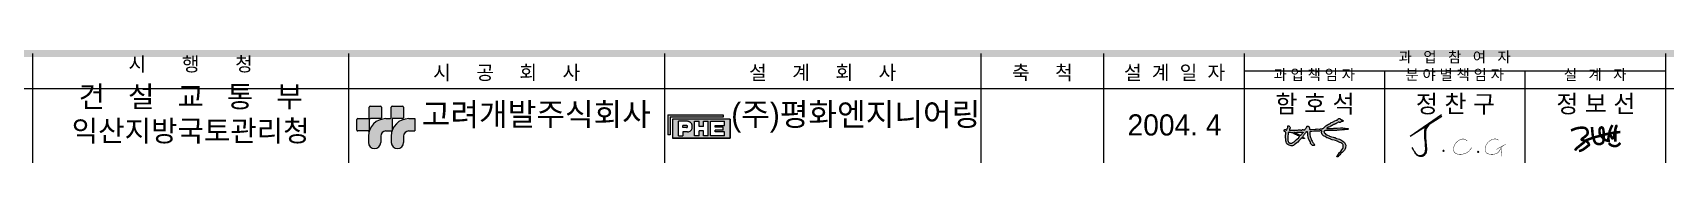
# Model space of a CAD drawing. Extents: x -20 to 1619, y -20 to 614.
# Drawn here: x 140 to 605, y 30 to 61.9 of the extents above; entities that cross this region are included whole.
import ezdxf
from ezdxf.enums import TextEntityAlignment as Align

# ---------------------------------------------------------------- set-up
doc = ezdxf.new("R2010")
doc.units = 0
doc.header["$LTSCALE"] = 500
doc.header["$MEASUREMENT"] = 0
doc.layers.get('0').update_dxf_attribs({"linetype": 'CONTINUOUS'})
doc.styles.add('GUN', font='Gngt_01.ttf')
doc.styles.add('STYLE2', font='H2HDRM.TTF')

msp = doc.modelspace()

# ---------------------------------------------------------------- texts
for s, height, style, p in [('시       행       청', 4, 'STYLE2', (185, 56)), ('과   업   참   여   자', 3, 'STYLE2', (545, 58.5)), ('시     공     회     사', 4, 'STYLE2', (275, 53.57)), ('설     계     회     사', 4, 'STYLE2', (365, 53.57)), ('축     척', 4, 'STYLE2', (427.57, 53.57)), ('설  계  일  자', 4, 'STYLE2', (465.22, 53.57)), ('과 업 책 임 자', 3, 'STYLE2', (505, 53.5)), ('분 야 별 책 임 자', 3, 'STYLE2', (545, 53.5)), ('설   계   자', 3, 'STYLE2', (585, 53.5)), ('건   설   교   통   부', 6, 'STYLE2', (185, 45.75)), ('고려개발주식회사', 6.5, 'STYLE2', (283.44, 40.5)), ('(주)평화엔지니어링', 6.5, 'STYLE2', (374.43, 40.5)), ('함 호 석', 5, 'GUN', (505.22, 44.2)), ('정 찬 구', 5, 'GUN', (545.22, 44.2)), ('정 보 선', 5, 'GUN', (585.22, 44.2)), ('익산지방국토관리청', 6, 'STYLE2', (185, 36.05)), ('2004. 4', 6, 'GUN', (465.22, 37.72))]:
    msp.add_text(s, height=height, dxfattribs=dict(style=style)).set_placement(p, align=Align.CENTER)

# ---------------------------------------------------------------- hatches: boundary and pattern name
h = msp.add_hatch(color=256)
h.paths.add_polyline_path([(239.35, 45.75, 0.414214), (239.1, 46), (236.1, 46, 0.414214), (235.85, 45.75), (235.85, 42.85, -0.198912), (235.78, 42.68), (235.68, 42.57, -0.198912), (235.5, 42.5), (232.6, 42.5, 0.414214), (232.35, 42.25), (232.35, 39.25, 0.414214), (232.6, 39), (235.6, 39, 0.414214), (235.85, 39.25), (235.85, 42.15, -0.198912), (235.93, 42.32), (236.03, 42.43, -0.198912), (236.21, 42.5), (239.1, 42.5, 0.414214), (239.35, 42.75)])
h.paths.add_polyline_path([(245.6, 45.75, 0.414214), (245.35, 46), (242.35, 46, 0.414214), (242.1, 45.75), (242.1, 42.85, -0.198912), (242.03, 42.68), (241.93, 42.57, -0.198912), (241.75, 42.5), (240.6, 42.5, 0.414214), (235.63, 37.53), (235.63, 35.78, 1), (239.13, 35.78), (239.13, 37.53, -0.414214), (240.6, 39), (242.35, 39), (242.35, 42.5), (245.35, 42.5, 0.414214), (245.6, 42.75)])
h.paths.add_polyline_path([(248.85, 42.5), (247.1, 42.5, 0.414214), (242.13, 37.53), (242.13, 35.78, 1), (245.63, 35.78), (245.63, 37.53, -0.414214), (247.1, 39), (248.85, 39)])
h = msp.add_hatch(color=7)
h.paths.add_polyline_path([(320.95, 43.55), (320.95, 37.89), (321.6, 37.89), (321.6, 42.95), (336.67, 42.95), (336.67, 43.55)])
h.paths.add_polyline_path([(322.26, 36.99), (338.64, 36.99), (338.64, 42.35), (322.26, 42.35)])
h.paths.add_polyline_path([(323.9, 41.76), (326.52, 41.76), (326.69, 41.72), (326.84, 41.69), (326.97, 41.64), (327.08, 41.6), (327.17, 41.55), (327.26, 41.5), (327.34, 41.44), (327.4, 41.38), (327.47, 41.32), (327.53, 41.25), (327.59, 41.18), (327.65, 41.09), (327.7, 40.99), (327.74, 40.87), (327.79, 40.73), (327.83, 40.57), (327.83, 39.97, -0.083285), (327.72, 39.51, -0.09084), (327.44, 39.13, -0.104065), (327.01, 38.87, -0.115836), (326.52, 38.78), (325.21, 38.78), (325.21, 37.59), (323.9, 37.59)], flags=16)
h.paths.add_polyline_path([(326.52, 40.27), (326.51, 40.31), (326.5, 40.34), (326.48, 40.37), (326.47, 40.4), (326.46, 40.42), (326.44, 40.44), (326.43, 40.46), (326.41, 40.47), (326.39, 40.49), (326.38, 40.5), (326.35, 40.51), (326.33, 40.53), (326.3, 40.54), (326.27, 40.55), (326.23, 40.56), (326.19, 40.57), (325.21, 40.57), (325.21, 39.97), (326.19, 39.97, 0.115836), (326.31, 39.99, 0.104065), (326.42, 40.06, 0.09084), (326.49, 40.15, 0.083285)], flags=17)
h.paths.add_polyline_path([(328.48, 41.76), (329.79, 41.76), (329.79, 40.27), (331.1, 40.27), (331.1, 41.76), (332.41, 41.76), (332.41, 37.59), (331.1, 37.59), (331.1, 39.08), (329.79, 39.08), (329.79, 37.59), (328.48, 37.59)], flags=16)
h.paths.add_polyline_path([(333.07, 41.76), (337, 41.76), (337, 40.57), (334.38, 40.57), (334.38, 40.12), (336.63, 40.12), (336.63, 39.23), (334.38, 39.23), (334.38, 38.78), (337, 38.78), (337, 37.59), (333.07, 37.59)], flags=16)
at = {"linetype": 'CONTINUOUS'}
h = msp.add_hatch(color=256, dxfattribs=at)
h.paths.add_polyline_path([(512.98, 39.29), (513.07, 39.29), (513.19, 39.32), (513.51, 39.36), (513.7, 39.39), (513.82, 39.39), (513.92, 39.39), (514.04, 39.39), (514.12, 39.4), (514.19, 39.41), (514.28, 39.43), (514.32, 39.43), (514.47, 39.45), (514.54, 39.46), (514.61, 39.47), (514.64, 39.48), (514.67, 39.5), (514.68, 39.52), (514.69, 39.57), (514.68, 39.59), (514.66, 39.66), (514.63, 39.69), (514.58, 39.73), (514.31, 39.74), (514.25, 39.75), (514.17, 39.75), (513.89, 39.75), (513.7, 39.77), (513.54, 39.78), (513.34, 39.8), (513.05, 39.85), (512.84, 39.85), (512.51, 39.85), (511.58, 39.83), (511.29, 39.8), (510.98, 39.8), (510.71, 39.79), (510.6, 39.78), (510.42, 39.75), (510.3, 39.75), (509.8, 39.75), (509.68, 39.75), (509.51, 39.74), (509.45, 39.73), (509.15, 39.71), (509.02, 39.71), (508.85, 39.68), (508.79, 39.67), (508.72, 39.67), (508.61, 39.68), (508.59, 39.71), (508.62, 39.77), (508.69, 39.85), (508.82, 39.95), (508.86, 39.97), (509, 40.06), (509.16, 40.12), (509.4, 40.22), (509.51, 40.28), (509.62, 40.34), (509.69, 40.38), (509.81, 40.44), (509.92, 40.49), (509.99, 40.52), (510.1, 40.58), (510.23, 40.66), (510.32, 40.72), (510.38, 40.75), (510.51, 40.81), (510.66, 40.87), (510.81, 40.93), (510.93, 40.98), (511, 41.01), (511.15, 41.07), (511.28, 41.17), (511.35, 41.25), (511.59, 41.32), (511.77, 41.46), (512, 41.51), (512.05, 41.5), (512.12, 41.46), (512.22, 41.45), (512.31, 41.45), (512.4, 41.45), (512.51, 41.49), (512.58, 41.53), (512.61, 41.59), (512.64, 41.64), (512.67, 41.69), (512.78, 41.74), (512.82, 41.74), (512.96, 41.73), (513.06, 41.73), (513.22, 41.75), (513.26, 41.8), (513.26, 41.85), (513.25, 41.92), (513.19, 41.98), (513.12, 42.03), (513.02, 42.05), (512.96, 42.09), (512.87, 42.14), (512.81, 42.17), (512.75, 42.21), (512.67, 42.24), (512.6, 42.29), (512.58, 42.3), (512.53, 42.34), (512.43, 42.4), (512.37, 42.48), (512.28, 42.52), (512.23, 42.56), (512.18, 42.58), (512.1, 42.58), (511.98, 42.56), (511.87, 42.46), (511.84, 42.42), (511.78, 42.35), (511.75, 42.3), (511.71, 42.27), (511.66, 42.22), (511.61, 42.16), (511.57, 42.11), (511.39, 42.03), (510.91, 41.85), (510.2, 41.5), (509.87, 41.37), (509.59, 41.22), (509.35, 41.07), (509.09, 40.91), (508.76, 40.76), (508.59, 40.63), (508.33, 40.46), (508.22, 40.39), (508.11, 40.28), (508.02, 40.18), (507.61, 39.76), (507.44, 39.68), (507.29, 39.68), (507.26, 39.65), (507.07, 39.63), (506.79, 39.61), (506.55, 39.55), (506.37, 39.55), (505.81, 39.57), (505.51, 39.55), (505.37, 39.52), (505.22, 39.5), (503.93, 39.45), (503.89, 39.44), (503.84, 39.44), (503.76, 39.44), (503.73, 39.44), (503.7, 39.53), (503.68, 39.56), (503.65, 39.72), (503.65, 39.79), (503.65, 39.92), (503.58, 40.04), (503.57, 40.12), (503.52, 40.18), (503.38, 40.31), (503.31, 40.34), (503.19, 40.4), (503.1, 40.41), (503.06, 40.4), (503, 40.36), (502.9, 40.24), (502.85, 40.14), (502.81, 40.05), (502.78, 39.96), (502.71, 39.85), (502.65, 39.74), (502.58, 39.67), (502.45, 39.51), (502.42, 39.44), (502.36, 39.4), (502.3, 39.34), (502.18, 39.31), (502.1, 39.31), (501.95, 39.31), (501.78, 39.4), (501.64, 39.4), (501.54, 39.29), (501.44, 39.28), (501.22, 39.28), (501.02, 39.31), (500.87, 39.31), (500.83, 39.31), (500.74, 39.31), (500.48, 39.29), (500.26, 39.25), (500.09, 39.25), (499.9, 39.23), (499.66, 39.23), (499.42, 39.23), (499.23, 39.23), (499.18, 39.23), (499.07, 39.23), (499.02, 39.23), (498.85, 39.23), (498.66, 39.22), (498.59, 39.22), (498.22, 39.19), (498.18, 39.16), (498.12, 39.15), (498.02, 39.16), (497.97, 39.19), (497.93, 39.28), (497.92, 39.34), (497.97, 39.45), (498.03, 39.66), (498.11, 39.77), (498.15, 39.96), (498.09, 40.17), (497.9, 40.36), (497.73, 40.46), (497.61, 40.47), (497.52, 40.43), (497.47, 40.22), (497.45, 39.92), (497.29, 39.72), (497.21, 39.24), (497.19, 39.25), (497.09, 39.27), (496.96, 39.35), (496.89, 39.38), (496.78, 39.43), (496.59, 39.43), (496.56, 39.42), (496.51, 39.35), (496.48, 39.25), (496.48, 39.09), (496.48, 39.02), (496.48, 38.96), (496.55, 38.86), (496.59, 38.81), (496.64, 38.78), (496.71, 38.74), (496.79, 38.69), (496.87, 38.66), (496.96, 38.63), (496.96, 38.55), (496.94, 38.38), (496.87, 38.17), (496.79, 37.74), (496.79, 37.43), (496.79, 37.2), (496.87, 36.54), (496.87, 36.18), (496.97, 35.89), (497.09, 35.59), (497.24, 35.38), (497.51, 35.15), (497.83, 34.95), (498.43, 34.79), (498.77, 34.81), (499.08, 34.92), (499.29, 35.05), (499.71, 35.35), (500.04, 35.61), (500.3, 35.87), (500.64, 36.17), (500.83, 36.4), (501.09, 36.69), (501.45, 37.08), (501.51, 37.05), (501.57, 37.03), (501.64, 36.97), (501.73, 36.93), (501.83, 36.87), (501.93, 36.86), (501.99, 36.84), (502.06, 36.84), (502.15, 36.84), (502.22, 36.86), (502.21, 36.92), (502.16, 36.99), (502.09, 37.03), (501.96, 37.09), (501.83, 37.19), (501.79, 37.24), (501.73, 37.32), (501.76, 37.41), (501.89, 37.64), (501.96, 37.76), (502.08, 37.89), (502.21, 38.06), (502.25, 38.13), (502.34, 38.25), (502.38, 38.36), (502.5, 38.51), (502.61, 38.63), (502.69, 38.7), (502.79, 38.77), (502.85, 38.77), (502.9, 38.8), (502.96, 38.8), (503.02, 38.78), (503.06, 38.73), (503.12, 38.57), (503.15, 38.34), (503.21, 37.76), (503.27, 37.32), (503.35, 36.84), (503.57, 36.35), (503.82, 35.99), (503.98, 35.77), (503.98, 35.7), (503.96, 35.57), (503.95, 35.48), (504.38, 34.99), (504.55, 34.9), (504.67, 34.86), (504.77, 34.86), (504.84, 34.87), (504.93, 34.89), (504.99, 34.9), (505.03, 34.98), (505.03, 35.03), (505.02, 35.15), (505, 35.27), (504.92, 35.38), (504.77, 35.56), (504.64, 35.73), (504.51, 35.9), (504.38, 36.11), (504.22, 36.35), (504.13, 36.53), (504.09, 36.74), (504.03, 36.92), (503.96, 37.16), (503.86, 37.39), (503.8, 37.57), (503.76, 37.93), (503.74, 38.07), (503.74, 38.52), (503.71, 38.71), (503.79, 38.78), (503.92, 38.89), (504.12, 38.89), (504.32, 38.89), (504.87, 38.93), (505.24, 38.96), (505.54, 38.96), (506.37, 38.96), (506.53, 38.99), (506.71, 39.02), (506.87, 39.02), (507.03, 39.02), (507.15, 38.99), (507.15, 38.81), (507.1, 38.68), (507.1, 38.47), (507.18, 38.25), (507.29, 38.03), (507.45, 37.83), (507.64, 37.64), (507.83, 37.52), (508.09, 37.39), (508.6, 37.1), (508.81, 37.05), (509.52, 36.79), (509.7, 36.7), (509.83, 36.63), (510.14, 36.5), (510.7, 36.36), (511.08, 36.27), (511.53, 36.14), (511.66, 36.09), (511.75, 36.04), (511.85, 35.98), (511.93, 35.93), (512.12, 35.84), (512.32, 35.77), (512.42, 35.74), (512.65, 35.63), (512.82, 35.5), (512.99, 35.39), (513.03, 35.34), (513.16, 35.2), (513.25, 35.09), (513.25, 34.92), (513.25, 34.8), (513.25, 34.7), (513.25, 34.52), (513.23, 34.32), (513.1, 34.04), (512.86, 33.68), (512.56, 33.2), (512.24, 32.86), (511.87, 32.39), (511.68, 32.12), (511.53, 31.92), (511.46, 31.82), (511.48, 31.72), (511.54, 31.7), (511.6, 31.65), (511.64, 31.65), (511.77, 31.71), (511.83, 31.77), (511.98, 31.95), (512.29, 32.26), (512.48, 32.51), (512.71, 32.68), (512.92, 32.86), (513.15, 33.1), (513.32, 33.3), (513.61, 33.6), (513.77, 33.91), (513.91, 34.24), (513.94, 34.39), (513.96, 34.83), (513.97, 34.97), (513.83, 35.34), (513.59, 35.71), (513.18, 36.09), (512.88, 36.26), (512.58, 36.45), (512.37, 36.56), (512.17, 36.65), (511.85, 36.73), (511.3, 36.9), (511.03, 37.04), (510.84, 37.11), (510.7, 37.15), (510.44, 37.22), (509.88, 37.38), (509.68, 37.45), (509.62, 37.47), (509.39, 37.53), (509.21, 37.61), (508.82, 37.81), (508.63, 37.87), (508.53, 37.91), (508.38, 37.99), (508.33, 38.04), (508.1, 38.25), (507.98, 38.34), (507.89, 38.42), (507.88, 38.46), (507.84, 38.57), (507.81, 38.66), (507.79, 38.75), (507.78, 38.85), (507.83, 38.96), (507.89, 39.02), (507.94, 39.07), (507.99, 39.09), (508.18, 39.1), (508.41, 39.11), (508.9, 39.11), (509.03, 39.11), (509.19, 39.13), (509.46, 39.13), (509.71, 39.14), (509.88, 39.14), (510.19, 39.17), (510.36, 39.17), (510.59, 39.17), (510.71, 39.17), (510.95, 39.17), (511.04, 39.17), (511.07, 39.17), (511.18, 39.17), (511.26, 39.17), (511.39, 39.17), (511.51, 39.19), (511.69, 39.22), (511.8, 39.23), (511.89, 39.24), (512.04, 39.26), (512.11, 39.27), (512.21, 39.27), (512.61, 39.29), (512.71, 39.28), (512.85, 39.29)])
h.paths.add_polyline_path([(501.85, 38.68), (501.86, 38.62), (501.81, 38.57), (501.77, 38.54), (501.74, 38.51), (501.63, 38.4), (501.49, 38.18), (501.38, 38.05), (501.24, 37.9), (501.11, 37.76), (501.04, 37.75), (500.96, 37.78), (500.88, 37.8), (500.82, 37.83), (500.65, 37.9), (500.51, 37.96), (500.34, 38.06), (500.09, 38.15), (499.9, 38.26), (499.63, 38.39), (499.38, 38.51), (499.29, 38.57), (499.27, 38.57), (499.19, 38.62), (499.23, 38.63), (499.32, 38.62), (499.37, 38.6), (499.39, 38.6), (500.08, 38.63), (500.6, 38.62), (501.08, 38.64), (501.43, 38.66), (501.6, 38.69), (501.8, 38.68)], flags=16)
h.paths.add_polyline_path([(500.83, 37.49), (500.83, 37.4), (500.76, 37.33), (500.66, 37.22), (500.57, 37.1), (499.97, 36.56), (499.68, 36.3), (499.41, 36.04), (499.25, 35.91), (498.94, 35.69), (498.8, 35.61), (498.66, 35.55), (498.54, 35.53), (498.44, 35.51), (498.27, 35.52), (498.13, 35.54), (498.05, 35.56), (497.91, 35.62), (497.81, 35.67), (497.72, 35.76), (497.63, 35.86), (497.57, 35.97), (497.54, 36.15), (497.5, 36.31), (497.46, 36.42), (497.45, 36.76), (497.44, 37.01), (497.45, 37.29), (497.49, 37.61), (497.53, 38.01), (497.55, 38.17), (497.6, 38.54), (497.77, 38.54), (498.12, 38.53), (498.53, 38.52), (498.82, 38.5), (498.91, 38.47), (498.98, 38.41), (499.06, 38.35), (499.15, 38.33), (499.3, 38.24), (499.45, 38.13), (499.68, 38.03), (499.93, 37.93), (500.27, 37.76), (500.57, 37.61), (500.66, 37.58), (500.74, 37.56)], flags=16)

# ---------------------------------------------------------------- linework, layer by layer
for p, q in [((140, 61), (140, 30)), ((230, 61), (230, 30)), ((320, 61), (320, 30)), ((410, 61), (410, 30)), ((410, 61), (410, 30)), ((445, 61), (445, 30)), ((445, 61), (445, 30)), ((485, 61), (485, 30)), ((485, 61), (485, 30)), ((605, 61), (605, 30)), ((605, 56), (485, 56)), ((525, 56), (525, 30)), ((565, 56), (565, 30)), ((1566, 51), (50, 51)), ((232.35, 39.25), (232.35, 42.25)), ((232.6, 42.5), (235.5, 42.5)), ((235.68, 42.57), (235.78, 42.68)), ((235.85, 42.85), (235.85, 45.75)), ((235.85, 42.15), (235.85, 39.25)), ((236.03, 42.43), (235.93, 42.32)), ((236.1, 46), (239.1, 46)), ((239.1, 42.5), (236.21, 42.5)), ((239.35, 45.75), (239.35, 42.75)), ((240.6, 42.5), (241.75, 42.5)), ((241.93, 42.57), (242.03, 42.68)), ((242.1, 42.85), (242.1, 45.75)), ((242.35, 46), (245.35, 46)), ((242.35, 42.5), (242.35, 39)), ((245.35, 42.5), (242.35, 42.5)), ((245.6, 45.75), (245.6, 42.75)), ((247.1, 42.5), (248.85, 42.5)), ((248.85, 42.5), (248.85, 39)), ((532.35, 37.53), (541.22, 43.64)), ((532.35, 37.53), (541.32, 43.16)), ((235.6, 39), (232.6, 39)), ((235.63, 37.53), (235.63, 35.78)), ((239.13, 37.53), (239.13, 35.78)), ((240.6, 39), (242.35, 39)), ((242.13, 37.53), (242.13, 35.78)), ((245.63, 37.53), (245.63, 35.78)), ((247.1, 39), (248.85, 39)), ((536.42, 38.59), (536.41, 38.28)), ((536.41, 38.28), (536.41, 37.96)), ((536.41, 37.96), (536.42, 37.62)), ((536.43, 38.88), (536.42, 38.59)), ((536.42, 37.62), (536.43, 37.27)), ((536.45, 39.16), (536.43, 38.88)), ((536.43, 37.27), (536.45, 36.91)), ((536.49, 39.41), (536.45, 39.16)), ((536.53, 39.65), (536.49, 39.41)), ((536.62, 39.9), (536.53, 39.65)), ((536.76, 40.17), (536.62, 39.9)), ((536.71, 38.69), (536.69, 38.4)), ((536.69, 38.4), (536.69, 38.09)), ((536.69, 38.09), (536.69, 37.77)), ((536.69, 37.77), (536.7, 37.43)), ((536.7, 37.43), (536.71, 37.09)), ((536.73, 38.97), (536.71, 38.69)), ((536.77, 39.23), (536.73, 38.97)), ((536.93, 40.4), (536.76, 40.17)), ((536.81, 39.47), (536.77, 39.23)), ((536.9, 39.71), (536.81, 39.47)), ((537.04, 39.99), (536.9, 39.71)), ((537.27, 40.31), (537.04, 39.99)), ((537.61, 40.7), (537.27, 40.31)), ((537.95, 41.05), (537.61, 40.7)), ((533.18, 33.84), (532.93, 34.35)), ((533.4, 33.41), (533.18, 33.84)), ((533.61, 33.06), (533.4, 33.41)), ((533.53, 33.17), (533.41, 33.4)), ((533.73, 32.82), (533.53, 33.17)), ((533.8, 32.78), (533.61, 33.06)), ((533.92, 32.55), (533.73, 32.82)), ((533.97, 32.56), (533.8, 32.78)), ((534.14, 32.39), (533.97, 32.56)), ((536.33, 32.57), (536.25, 32.46)), ((536.4, 32.68), (536.33, 32.57)), ((536.47, 32.8), (536.4, 32.68)), ((536.45, 36.91), (536.48, 36.54)), ((536.53, 32.94), (536.47, 32.8)), ((536.48, 36.54), (536.51, 36.17)), ((536.51, 36.17), (536.55, 35.8)), ((536.57, 33.09), (536.53, 32.94)), ((536.55, 35.8), (536.58, 35.44)), ((536.61, 33.25), (536.57, 33.09)), ((536.58, 35.44), (536.61, 35.08)), ((536.61, 35.08), (536.64, 34.74)), ((536.64, 33.44), (536.61, 33.25)), ((536.64, 34.74), (536.66, 34.43)), ((536.66, 33.64), (536.64, 33.44)), ((536.66, 34.43), (536.67, 34.14)), ((536.67, 33.88), (536.66, 33.64)), ((536.67, 34.14), (536.67, 33.88)), ((536.75, 32.62), (536.68, 32.5)), ((536.71, 37.09), (536.73, 36.73)), ((536.73, 36.73), (536.76, 36.36)), ((536.8, 32.75), (536.75, 32.62)), ((536.76, 36.36), (536.79, 35.99)), ((536.79, 35.99), (536.83, 35.62)), ((536.85, 32.9), (536.8, 32.75)), ((536.83, 35.62), (536.86, 35.25)), ((536.89, 33.07), (536.85, 32.9)), ((536.86, 35.25), (536.89, 34.9)), ((536.89, 34.9), (536.92, 34.56)), ((536.92, 33.25), (536.89, 33.07)), ((536.92, 34.56), (536.94, 34.24)), ((536.94, 33.46), (536.92, 33.25)), ((536.94, 34.24), (536.95, 33.95)), ((536.95, 33.69), (536.94, 33.46)), ((536.95, 33.95), (536.95, 33.69)), ((534.1, 32.33), (533.92, 32.55)), ((534.26, 32.16), (534.1, 32.33)), ((534.3, 32.27), (534.14, 32.39)), ((534.43, 32.03), (534.26, 32.16)), ((534.47, 32.17), (534.3, 32.27)), ((534.59, 31.93), (534.43, 32.03)), ((534.62, 32.08), (534.47, 32.17)), ((534.75, 31.86), (534.59, 31.93)), ((535.04, 31.94), (534.62, 32.08)), ((534.92, 31.81), (534.75, 31.86)), ((535.09, 31.77), (534.92, 31.81)), ((535.13, 31.93), (535.04, 31.94)), ((535.25, 31.75), (535.09, 31.77)), ((535.29, 31.95), (535.13, 31.93)), ((535.41, 31.75), (535.25, 31.75)), ((535.44, 31.97), (535.29, 31.95)), ((535.57, 31.76), (535.41, 31.75)), ((535.58, 32.01), (535.44, 31.97)), ((535.72, 31.79), (535.57, 31.76)), ((535.72, 32.06), (535.58, 32.01)), ((535.84, 32.12), (535.72, 32.06)), ((535.86, 31.83), (535.72, 31.79)), ((535.96, 32.19), (535.84, 32.12)), ((536, 31.88), (535.86, 31.83)), ((536.06, 32.27), (535.96, 32.19)), ((536.12, 31.94), (536, 31.88)), ((536.16, 32.36), (536.06, 32.27)), ((536.24, 32.01), (536.12, 31.94)), ((536.25, 32.46), (536.16, 32.36)), ((536.34, 32.09), (536.24, 32.01)), ((536.44, 32.17), (536.34, 32.09)), ((536.53, 32.27), (536.44, 32.17)), ((536.61, 32.38), (536.53, 32.27)), ((536.68, 32.5), (536.61, 32.38))]:
    msp.add_line(p, q)
at = {"color": 7}
for p, q in [((320.95, 43.55), (320.95, 37.89)), ((321.6, 42.95), (321.6, 37.89)), ((336.67, 42.95), (321.6, 42.95)), ((322.26, 42.35), (322.26, 36.99)), ((322.26, 42.35), (322.26, 36.99)), ((338.64, 42.35), (322.26, 42.35)), ((338.64, 42.35), (322.26, 42.35)), ((336.67, 43.55), (336.67, 42.95)), ((338.64, 42.35), (338.64, 36.99)), ((338.64, 36.99), (338.64, 42.35)), ((321.6, 37.89), (320.95, 37.89)), ((323.9, 37.59), (323.9, 41.76)), ((326.52, 41.76), (323.9, 41.76)), ((323.9, 37.59), (325.21, 37.59)), ((326.19, 40.57), (325.21, 40.57)), ((325.21, 39.97), (325.21, 40.57)), ((326.19, 39.97), (325.21, 39.97)), ((325.21, 38.78), (325.21, 37.59)), ((326.52, 38.78), (325.21, 38.78)), ((327.83, 39.97), (327.83, 40.57)), ((328.48, 37.59), (328.48, 41.76)), ((328.48, 41.76), (329.79, 41.76)), ((329.79, 37.59), (328.48, 37.59)), ((329.79, 40.27), (329.79, 41.76)), ((331.1, 40.27), (329.79, 40.27)), ((329.79, 37.59), (329.79, 39.08)), ((331.1, 39.08), (329.79, 39.08)), ((331.1, 41.76), (332.41, 41.76)), ((331.1, 40.27), (331.1, 41.76)), ((331.1, 37.59), (331.1, 39.08)), ((332.41, 37.59), (331.1, 37.59)), ((332.41, 37.59), (332.41, 41.76)), ((333.07, 37.59), (333.07, 41.76)), ((333.07, 41.76), (337, 41.76)), ((337, 37.59), (333.07, 37.59)), ((334.38, 40.12), (334.38, 40.57)), ((334.38, 40.57), (337, 40.57)), ((336.63, 40.12), (334.38, 40.12)), ((334.38, 38.78), (334.38, 39.23)), ((336.63, 39.23), (334.38, 39.23)), ((337, 38.78), (334.38, 38.78)), ((336.63, 39.23), (336.63, 40.12)), ((337, 40.57), (337, 41.76)), ((337, 37.59), (337, 38.78)), ((338.64, 36.99), (322.26, 36.99)), ((322.26, 36.99), (338.64, 36.99))]:
    msp.add_line(p, q, dxfattribs=at)
for points, const_width in [([(1566, 61), (50, 61)], 2), ([(548.57, 36.15), (548.49, 36.23), (548.41, 36.31), (548.32, 36.38), (548.22, 36.45), (548.12, 36.51), (548.02, 36.57), (547.91, 36.62), (547.81, 36.66), (547.7, 36.69), (547.59, 36.71), (547.48, 36.72), (547.37, 36.73), (547.26, 36.72), (547.14, 36.71), (547.02, 36.68), (546.9, 36.65), (546.77, 36.61), (546.64, 36.56), (546.5, 36.5), (546.36, 36.43), (546.22, 36.35), (546.09, 36.27), (545.95, 36.17), (545.82, 36.07), (545.69, 35.96), (545.57, 35.84), (545.45, 35.72), (545.34, 35.59), (545.24, 35.45), (545.14, 35.31), (545.06, 35.16), (544.98, 35.01), (544.9, 34.86), (544.84, 34.7), (544.79, 34.54), (544.74, 34.39), (544.71, 34.23), (544.69, 34.07), (544.67, 33.92), (544.67, 33.77), (544.68, 33.62), (544.71, 33.48), (544.74, 33.35), (544.78, 33.22), (544.83, 33.1), (544.9, 32.99), (544.97, 32.89), (545.06, 32.8), (545.15, 32.72), (545.25, 32.65), (545.36, 32.59), (545.48, 32.54), (545.61, 32.5), (545.76, 32.46), (545.91, 32.43), (546.07, 32.41), (546.25, 32.39), (546.43, 32.38), (546.63, 32.38), (546.83, 32.38), (547.05, 32.4), (547.27, 32.43), (547.5, 32.48), (547.74, 32.54), (547.99, 32.62), (548.25, 32.72), (548.51, 32.86), (548.77, 33.03), (549.04, 33.26), (549.3, 33.54), (549.57, 33.88), (549.83, 34.29)], 0.114), ([(557.42, 36.42), (557.35, 36.49), (557.27, 36.55), (557.2, 36.6), (557.11, 36.64), (557.03, 36.67), (556.94, 36.69), (556.85, 36.71), (556.76, 36.72), (556.66, 36.73), (556.56, 36.74), (556.46, 36.74), (556.35, 36.73), (556.24, 36.72), (556.13, 36.71), (556.01, 36.68), (555.88, 36.65), (555.75, 36.61), (555.62, 36.56), (555.49, 36.5), (555.35, 36.43), (555.21, 36.35), (555.07, 36.27), (554.94, 36.17), (554.81, 36.07), (554.68, 35.96), (554.56, 35.84), (554.44, 35.72), (554.33, 35.59), (554.23, 35.45), (554.13, 35.31), (554.04, 35.16), (553.96, 35.01), (553.89, 34.86), (553.83, 34.7), (553.77, 34.54), (553.73, 34.39), (553.7, 34.23), (553.67, 34.07), (553.66, 33.92), (553.66, 33.77), (553.67, 33.62), (553.69, 33.48), (553.72, 33.35), (553.77, 33.22), (553.82, 33.1), (553.88, 32.99), (553.96, 32.89), (554.04, 32.8), (554.13, 32.72), (554.24, 32.65), (554.35, 32.59), (554.47, 32.54), (554.6, 32.5), (554.74, 32.46), (554.9, 32.43), (555.06, 32.41), (555.23, 32.39), (555.42, 32.38), (555.61, 32.38), (555.82, 32.38), (556.03, 32.4), (556.26, 32.43), (556.49, 32.48), (556.73, 32.54), (556.98, 32.62), (557.14, 32.7), (557.33, 32.89), (557.48, 33.05), (557.6, 33.18), (557.7, 33.31), (557.79, 33.45), (557.88, 33.62), (558, 33.84), (558.14, 34.12)], 0.114), ([(556.9, 33.79), (559.53, 35.23)], 0.114), ([(558.48, 34.64), (558.31, 31.79)], 0.114)]:
    msp.add_lwpolyline(points, dxfattribs=dict(const_width=const_width))
for points in [[(320.95, 43.55), (336.67, 43.55)], [(326.52, 40.27), (326.51, 40.31), (326.5, 40.34), (326.48, 40.37), (326.47, 40.4), (326.46, 40.42), (326.44, 40.44), (326.43, 40.46), (326.41, 40.47), (326.39, 40.49), (326.38, 40.5), (326.35, 40.51), (326.33, 40.53), (326.3, 40.54), (326.27, 40.55), (326.23, 40.56), (326.19, 40.57)], [(327.83, 40.57), (327.79, 40.73), (327.74, 40.87), (327.7, 40.99), (327.65, 41.09), (327.59, 41.18), (327.53, 41.25), (327.47, 41.32), (327.4, 41.38), (327.34, 41.44), (327.26, 41.5), (327.17, 41.55), (327.08, 41.6), (326.97, 41.64), (326.84, 41.69), (326.69, 41.72), (326.52, 41.76)]]:
    msp.add_lwpolyline(points, dxfattribs=at)
msp.add_lwpolyline([(338.64, 36.99), (338.64, 42.35), (322.26, 42.35), (322.26, 36.99)], close=True, dxfattribs=at)
at = {"linetype": 'CONTINUOUS'}
msp.add_lwpolyline([(497.21, 39.24), (497.29, 39.72), (497.45, 39.92), (497.47, 40.22), (497.52, 40.43), (497.61, 40.47), (497.73, 40.46), (497.9, 40.36), (498.09, 40.17), (498.15, 39.96), (498.11, 39.77), (498.03, 39.66), (497.97, 39.45), (497.92, 39.34), (497.93, 39.28), (497.97, 39.19), (498.02, 39.16), (498.12, 39.15), (498.18, 39.16), (498.22, 39.19), (498.59, 39.22), (498.66, 39.22), (498.85, 39.23), (499.02, 39.23), (499.07, 39.23), (499.18, 39.23), (499.23, 39.23), (499.42, 39.23), (499.66, 39.23), (499.9, 39.23), (500.09, 39.25), (500.26, 39.25), (500.48, 39.29), (500.74, 39.31), (500.83, 39.31), (500.87, 39.31), (501.02, 39.31), (501.22, 39.28), (501.44, 39.28), (501.54, 39.29), (501.64, 39.4), (501.78, 39.4), (501.95, 39.31), (502.1, 39.31), (502.18, 39.31), (502.3, 39.34), (502.36, 39.4), (502.42, 39.44), (502.45, 39.51), (502.58, 39.67), (502.65, 39.74), (502.71, 39.85), (502.78, 39.96), (502.81, 40.05), (502.85, 40.14), (502.9, 40.24), (503, 40.36), (503.06, 40.4), (503.1, 40.41), (503.19, 40.4), (503.31, 40.34), (503.38, 40.31), (503.52, 40.18), (503.57, 40.12), (503.58, 40.04), (503.65, 39.92), (503.65, 39.79), (503.65, 39.72), (503.68, 39.56), (503.7, 39.53), (503.73, 39.44), (503.76, 39.44), (503.84, 39.44), (503.89, 39.44), (503.93, 39.45), (505.22, 39.5), (505.37, 39.52), (505.51, 39.55), (505.81, 39.57), (506.37, 39.55), (506.55, 39.55), (506.79, 39.61), (507.07, 39.63), (507.26, 39.65), (507.29, 39.68), (507.44, 39.68), (507.61, 39.76), (508.02, 40.18), (508.11, 40.28), (508.22, 40.39), (508.33, 40.46), (508.59, 40.63), (508.76, 40.76), (509.09, 40.91), (509.35, 41.07), (509.59, 41.22), (509.87, 41.37), (510.2, 41.5), (510.91, 41.85), (511.39, 42.03), (511.57, 42.11), (511.61, 42.16), (511.66, 42.22), (511.71, 42.27), (511.75, 42.3), (511.78, 42.35), (511.84, 42.42), (511.87, 42.46), (511.98, 42.56), (512.1, 42.58), (512.18, 42.58), (512.23, 42.56), (512.28, 42.52), (512.37, 42.48), (512.43, 42.4), (512.53, 42.34), (512.58, 42.3), (512.6, 42.29), (512.67, 42.24), (512.75, 42.21), (512.81, 42.17), (512.87, 42.14), (512.96, 42.09), (513.02, 42.05), (513.12, 42.03), (513.19, 41.98), (513.25, 41.92), (513.26, 41.85), (513.26, 41.8), (513.22, 41.75), (513.06, 41.73), (512.96, 41.73), (512.82, 41.74), (512.78, 41.74), (512.67, 41.69), (512.64, 41.64), (512.61, 41.59), (512.58, 41.53), (512.51, 41.49), (512.4, 41.45), (512.31, 41.45), (512.22, 41.45), (512.12, 41.46), (512.05, 41.5), (512, 41.51), (511.77, 41.46), (511.59, 41.32), (511.35, 41.25), (511.28, 41.17), (511.15, 41.07), (511, 41.01), (510.93, 40.98), (510.81, 40.93), (510.66, 40.87), (510.51, 40.81), (510.38, 40.75), (510.32, 40.72), (510.23, 40.66), (510.1, 40.58), (509.99, 40.52), (509.92, 40.49), (509.81, 40.44), (509.69, 40.38), (509.62, 40.34), (509.51, 40.28), (509.4, 40.22), (509.16, 40.12), (509, 40.06), (508.86, 39.97), (508.82, 39.95), (508.69, 39.85), (508.62, 39.77), (508.59, 39.71), (508.61, 39.68), (508.72, 39.67), (508.79, 39.67), (508.85, 39.68), (509.02, 39.71), (509.15, 39.71), (509.45, 39.73), (509.51, 39.74), (509.68, 39.75), (509.8, 39.75), (510.3, 39.75), (510.42, 39.75), (510.6, 39.78), (510.71, 39.79), (510.98, 39.8), (511.29, 39.8), (511.58, 39.83), (512.51, 39.85), (512.84, 39.85), (513.05, 39.85), (513.34, 39.8), (513.54, 39.78), (513.7, 39.77), (513.89, 39.75), (514.17, 39.75), (514.25, 39.75), (514.31, 39.74), (514.58, 39.73), (514.63, 39.69), (514.66, 39.66), (514.68, 39.59), (514.69, 39.57), (514.68, 39.52), (514.67, 39.5), (514.64, 39.48), (514.61, 39.47), (514.54, 39.46), (514.47, 39.45), (514.32, 39.43), (514.28, 39.43), (514.19, 39.41), (514.12, 39.4), (514.04, 39.39), (513.92, 39.39), (513.82, 39.39), (513.7, 39.39), (513.51, 39.36), (513.19, 39.32), (513.07, 39.29), (512.98, 39.29), (512.85, 39.29), (512.71, 39.28), (512.61, 39.29), (512.21, 39.27), (512.11, 39.27), (512.04, 39.26), (511.89, 39.24), (511.8, 39.23), (511.69, 39.22), (511.51, 39.19), (511.39, 39.17), (511.26, 39.17), (511.18, 39.17), (511.07, 39.17), (511.04, 39.17), (510.95, 39.17), (510.71, 39.17), (510.59, 39.17), (510.36, 39.17), (510.19, 39.17), (509.88, 39.14), (509.71, 39.14), (509.46, 39.13), (509.19, 39.13), (509.03, 39.11), (508.9, 39.11), (508.41, 39.11), (508.18, 39.1), (507.99, 39.09), (507.94, 39.07), (507.89, 39.02), (507.83, 38.96), (507.78, 38.85), (507.79, 38.75), (507.81, 38.66), (507.84, 38.57), (507.88, 38.46), (507.89, 38.42), (507.98, 38.34), (508.1, 38.25), (508.33, 38.04), (508.38, 37.99), (508.53, 37.91), (508.63, 37.87), (508.82, 37.81), (509.21, 37.61), (509.39, 37.53), (509.62, 37.47), (509.68, 37.45), (509.88, 37.38), (510.44, 37.22), (510.7, 37.15), (510.84, 37.11), (511.03, 37.04), (511.3, 36.9), (511.85, 36.73), (512.17, 36.65), (512.37, 36.56), (512.58, 36.45), (512.88, 36.26), (513.18, 36.09), (513.59, 35.71), (513.83, 35.34), (513.97, 34.97), (513.96, 34.83), (513.94, 34.39), (513.91, 34.24), (513.77, 33.91), (513.61, 33.6), (513.32, 33.3), (513.15, 33.1), (512.92, 32.86), (512.71, 32.68), (512.48, 32.51), (512.29, 32.26), (511.98, 31.95), (511.83, 31.77), (511.77, 31.71), (511.64, 31.65), (511.6, 31.65), (511.54, 31.7), (511.48, 31.72), (511.46, 31.82), (511.53, 31.92), (511.68, 32.12), (511.87, 32.39), (512.24, 32.86), (512.56, 33.2), (512.86, 33.68), (513.1, 34.04), (513.23, 34.32), (513.25, 34.52), (513.25, 34.7), (513.25, 34.8), (513.25, 34.92), (513.25, 35.09), (513.16, 35.2), (513.03, 35.34), (512.99, 35.39), (512.82, 35.5), (512.65, 35.63), (512.42, 35.74), (512.32, 35.77), (512.12, 35.84), (511.93, 35.93), (511.85, 35.98), (511.75, 36.04), (511.66, 36.09), (511.53, 36.14), (511.08, 36.27), (510.7, 36.36), (510.14, 36.5), (509.83, 36.63), (509.7, 36.7), (509.52, 36.79), (508.81, 37.05), (508.6, 37.1), (508.09, 37.39), (507.83, 37.52), (507.64, 37.64), (507.45, 37.83), (507.29, 38.03), (507.18, 38.25), (507.1, 38.47), (507.1, 38.68), (507.15, 38.81), (507.15, 38.99), (507.03, 39.02), (506.87, 39.02), (506.71, 39.02), (506.53, 38.99), (506.37, 38.96), (505.54, 38.96), (505.24, 38.96), (504.87, 38.93), (504.32, 38.89), (504.12, 38.89), (503.92, 38.89), (503.79, 38.78), (503.71, 38.71), (503.74, 38.52), (503.74, 38.07), (503.76, 37.93), (503.8, 37.57), (503.86, 37.39), (503.96, 37.16), (504.03, 36.92), (504.09, 36.74), (504.13, 36.53), (504.22, 36.35), (504.38, 36.11), (504.51, 35.9), (504.64, 35.73), (504.77, 35.56), (504.92, 35.38), (505, 35.27), (505.02, 35.15), (505.03, 35.03), (505.03, 34.98), (504.99, 34.9), (504.93, 34.89), (504.84, 34.87), (504.77, 34.86), (504.67, 34.86), (504.55, 34.9), (504.38, 34.99), (503.95, 35.48), (503.96, 35.57), (503.98, 35.7), (503.98, 35.77), (503.82, 35.99), (503.57, 36.35), (503.35, 36.84), (503.27, 37.32), (503.21, 37.76), (503.15, 38.34), (503.12, 38.57), (503.06, 38.73), (503.02, 38.78), (502.96, 38.8), (502.9, 38.8), (502.85, 38.77), (502.79, 38.77), (502.69, 38.7), (502.61, 38.63), (502.5, 38.51), (502.38, 38.36), (502.34, 38.25), (502.25, 38.13), (502.21, 38.06), (502.08, 37.89), (501.96, 37.76), (501.89, 37.64), (501.76, 37.41), (501.73, 37.32), (501.79, 37.24), (501.83, 37.19), (501.96, 37.09), (502.09, 37.03), (502.16, 36.99), (502.21, 36.92), (502.22, 36.86), (502.15, 36.84), (502.06, 36.84), (501.99, 36.84), (501.93, 36.86), (501.83, 36.87), (501.73, 36.93), (501.64, 36.97), (501.57, 37.03), (501.51, 37.05), (501.45, 37.08), (501.09, 36.69), (500.83, 36.4), (500.64, 36.17), (500.3, 35.87), (500.04, 35.61), (499.71, 35.35), (499.29, 35.05), (499.08, 34.92), (498.77, 34.81), (498.43, 34.79), (497.83, 34.95), (497.51, 35.15), (497.24, 35.38), (497.09, 35.59), (496.97, 35.89), (496.87, 36.18), (496.87, 36.54), (496.79, 37.2), (496.79, 37.43), (496.79, 37.74), (496.87, 38.17), (496.94, 38.38), (496.96, 38.55), (496.96, 38.63), (496.87, 38.66), (496.79, 38.69), (496.71, 38.74), (496.64, 38.78), (496.59, 38.81), (496.55, 38.86), (496.48, 38.96), (496.48, 39.02), (496.48, 39.09), (496.48, 39.25), (496.51, 39.35), (496.56, 39.42), (496.59, 39.43), (496.78, 39.43), (496.89, 39.38), (496.96, 39.35), (497.09, 39.27), (497.19, 39.25), (497.21, 39.24)], close=True, dxfattribs=at)
at = {"color": 7}
for points in [[(326.19, 39.97, 0.115836), (326.31, 39.99, 0.104065), (326.42, 40.06, 0.09084), (326.49, 40.15, 0.083285), (326.52, 40.27, 0.083285)], [(326.52, 38.78, 0.115836), (327.01, 38.87, 0.104065), (327.44, 39.13, 0.09084), (327.72, 39.51, 0.083285), (327.83, 39.97, 0.083285)]]:
    msp.add_lwpolyline(points, format="xyb", dxfattribs=at)
at = {"linetype": 'CONTINUOUS'}
for points in [[(497.6, 38.54), (497.55, 38.17), (497.53, 38.01), (497.49, 37.61), (497.45, 37.29), (497.44, 37.01), (497.45, 36.76), (497.46, 36.42), (497.5, 36.31), (497.54, 36.15), (497.57, 35.97), (497.63, 35.86), (497.72, 35.76), (497.81, 35.67), (497.91, 35.62), (498.05, 35.56), (498.13, 35.54), (498.27, 35.52), (498.44, 35.51), (498.54, 35.53), (498.66, 35.55), (498.8, 35.61), (498.94, 35.69), (499.25, 35.91), (499.41, 36.04), (499.68, 36.3), (499.97, 36.56), (500.57, 37.1), (500.66, 37.22), (500.66, 37.22), (500.76, 37.33), (500.76, 37.33), (500.83, 37.4), (500.83, 37.49), (500.83, 37.49), (500.83, 37.49), (500.74, 37.56), (500.66, 37.58), (500.57, 37.61), (500.27, 37.76), (499.93, 37.93), (499.68, 38.03), (499.45, 38.13), (499.3, 38.24), (499.15, 38.33), (499.06, 38.35), (499.06, 38.35), (498.98, 38.41), (498.91, 38.47), (498.82, 38.5), (498.53, 38.52), (498.12, 38.53), (497.77, 38.54), (497.6, 38.54)], [(499.39, 38.6), (500.08, 38.63), (500.6, 38.62), (501.08, 38.64), (501.43, 38.66), (501.6, 38.69), (501.8, 38.68), (501.85, 38.68), (501.86, 38.63), (501.85, 38.6), (501.81, 38.57), (501.77, 38.54), (501.74, 38.51), (501.63, 38.4), (501.49, 38.18), (501.38, 38.05), (501.24, 37.9), (501.11, 37.76), (501.04, 37.75), (500.96, 37.78), (500.88, 37.8), (500.82, 37.83), (500.65, 37.9), (500.51, 37.96), (500.34, 38.06), (500.09, 38.15), (499.9, 38.26), (499.63, 38.39), (499.38, 38.51), (499.29, 38.57), (499.27, 38.57), (499.19, 38.62), (499.23, 38.63), (499.32, 38.62), (499.37, 38.6), (499.39, 38.6)]]:
    msp.add_lwpolyline(points, dxfattribs=at)
at = {"color": 7, "const_width": 0.72}
for points in [[(578.14, 39.12), (578.55, 39.32), (578.92, 39.47), (579.26, 39.6), (579.57, 39.7), (579.85, 39.78), (580.11, 39.83), (580.35, 39.87), (580.58, 39.9), (580.8, 39.93), (581, 39.94), (581.2, 39.95), (581.38, 39.95), (581.55, 39.94), (581.71, 39.92), (581.86, 39.9), (582, 39.86), (582.13, 39.81), (582.24, 39.75), (582.35, 39.68), (582.45, 39.6), (582.53, 39.51), (582.61, 39.42), (582.68, 39.32), (582.73, 39.22), (582.78, 39.11), (582.82, 39), (582.85, 38.88), (582.87, 38.77), (582.88, 38.65), (582.88, 38.54), (582.87, 38.43), (582.85, 38.32), (582.82, 38.22), (582.78, 38.12), (582.73, 38.02), (582.67, 37.93), (582.6, 37.84), (582.52, 37.75), (582.44, 37.67), (582.35, 37.59), (582.26, 37.51), (582.17, 37.43), (582.07, 37.36), (581.97, 37.28), (581.87, 37.21), (581.77, 37.14), (581.67, 37.07), (581.57, 37), (581.48, 36.92), (581.39, 36.85), (581.31, 36.79), (581.24, 36.72), (581.19, 36.66), (581.17, 36.6), (581.17, 36.55), (581.2, 36.5), (581.26, 36.46), (581.34, 36.42), (581.45, 36.39), (581.58, 36.36), (581.72, 36.33), (581.87, 36.29), (582.02, 36.26), (582.17, 36.22), (582.3, 36.17), (582.43, 36.11), (582.55, 36.06), (582.66, 35.99), (582.76, 35.92), (582.85, 35.85), (582.93, 35.77), (582.99, 35.7), (583.05, 35.61), (583.1, 35.53), (583.13, 35.45), (583.16, 35.38), (583.19, 35.3), (583.21, 35.24), (583.22, 35.18), (583.23, 35.13), (583.24, 35.09), (583.24, 35.06), (583.24, 35.03), (583.22, 35), (583.19, 34.97), (583.15, 34.93), (583.1, 34.88), (583.02, 34.82), (582.92, 34.74), (582.8, 34.65), (582.67, 34.54), (582.52, 34.43), (582.37, 34.31), (582.21, 34.19), (582.05, 34.07), (581.89, 33.96), (581.74, 33.85), (581.59, 33.75), (581.43, 33.66), (581.26, 33.57), (581.09, 33.5), (580.89, 33.43), (580.66, 33.36), (580.41, 33.31)], [(579.28, 33.45), (579.39, 33.65), (579.51, 33.83), (579.65, 33.98), (579.78, 34.12), (579.92, 34.24), (580.06, 34.36), (580.19, 34.46), (580.32, 34.56), (580.44, 34.66), (580.55, 34.75), (580.66, 34.84), (580.75, 34.93), (580.85, 35.01), (580.94, 35.09), (581.02, 35.16), (581.1, 35.22), (581.18, 35.28), (581.26, 35.34), (581.33, 35.39), (581.4, 35.44), (581.47, 35.48), (581.54, 35.53), (581.61, 35.59), (581.67, 35.65), (581.73, 35.71), (581.79, 35.78), (581.85, 35.86), (581.92, 35.93), (581.99, 36.01), (582.07, 36.09), (582.16, 36.17), (582.26, 36.24), (582.37, 36.31), (582.5, 36.37), (582.63, 36.43), (582.77, 36.49), (582.92, 36.55), (583.07, 36.6), (583.22, 36.66), (583.37, 36.71), (583.52, 36.77), (583.67, 36.82), (583.82, 36.87), (583.98, 36.93), (584.14, 36.98), (584.32, 37.04), (584.5, 37.1), (584.7, 37.16), (584.91, 37.22), (585.13, 37.29), (585.37, 37.36), (585.62, 37.42), (585.87, 37.49), (586.13, 37.56), (586.39, 37.63), (586.66, 37.71), (586.93, 37.78), (587.19, 37.85), (587.45, 37.91), (587.7, 37.98), (587.95, 38.04), (588.18, 38.1), (588.4, 38.15), (588.6, 38.2), (588.79, 38.24), (588.96, 38.28), (589.12, 38.31), (589.26, 38.34), (589.4, 38.36), (589.54, 38.38), (589.67, 38.4), (589.8, 38.43), (589.93, 38.45), (590.08, 38.47), (590.26, 38.5), (590.49, 38.53), (590.78, 38.57), (591.15, 38.6), (591.62, 38.65), (592.2, 38.7)], [(584.11, 40.12), (584.16, 39.48), (584.2, 38.96), (584.24, 38.52), (584.28, 38.17), (584.31, 37.89), (584.34, 37.66), (584.37, 37.48), (584.4, 37.33), (584.43, 37.19), (584.47, 37.07), (584.5, 36.97), (584.53, 36.87), (584.57, 36.78), (584.6, 36.69), (584.64, 36.59), (584.67, 36.5), (584.71, 36.4), (584.75, 36.29), (584.79, 36.19), (584.83, 36.08), (584.89, 35.97), (584.95, 35.86), (585.02, 35.76), (585.1, 35.67), (585.19, 35.59), (585.3, 35.51), (585.42, 35.45), (585.54, 35.39), (585.66, 35.34), (585.79, 35.31), (585.92, 35.28), (586.05, 35.27), (586.17, 35.27), (586.28, 35.27), (586.4, 35.29), (586.5, 35.31), (586.61, 35.34), (586.7, 35.38), (586.79, 35.42), (586.87, 35.46), (586.95, 35.5), (587.02, 35.55), (587.08, 35.61), (587.14, 35.68), (587.2, 35.75), (587.24, 35.84), (587.29, 35.95), (587.32, 36.07), (587.36, 36.22), (587.39, 36.38), (587.41, 36.56), (587.43, 36.75), (587.44, 36.96), (587.46, 37.19), (587.46, 37.43), (587.46, 37.68), (587.46, 37.94), (587.46, 38.21), (587.44, 38.48), (587.42, 38.74), (587.4, 38.98), (587.37, 39.21), (587.32, 39.42), (587.28, 39.6), (587.22, 39.74), (587.15, 39.85), (587.08, 39.93), (587.01, 39.98), (586.93, 40.01), (586.86, 40.03), (586.78, 40.02), (586.71, 40), (586.64, 39.97), (586.58, 39.92), (586.52, 39.87), (586.46, 39.82), (586.41, 39.75), (586.37, 39.68), (586.34, 39.6), (586.31, 39.53), (586.28, 39.44), (586.26, 39.36), (586.25, 39.28), (586.24, 39.2), (586.24, 39.13), (586.24, 39.06), (586.23, 38.99), (586.23, 38.93), (586.23, 38.89), (586.24, 38.84), (586.24, 38.8), (586.24, 38.77), (586.24, 38.73), (586.24, 38.7), (586.25, 38.65), (586.26, 38.6), (586.27, 38.55), (586.28, 38.48), (586.29, 38.41), (586.31, 38.34), (586.32, 38.27), (586.34, 38.19), (586.36, 38.12), (586.38, 38.06), (586.39, 38), (586.41, 37.95), (586.43, 37.9), (586.46, 37.85), (586.49, 37.8), (586.52, 37.75), (586.56, 37.69), (586.61, 37.63), (586.67, 37.57), (586.73, 37.5), (586.8, 37.42), (586.88, 37.35), (586.95, 37.27), (587.02, 37.19), (587.09, 37.12), (587.16, 37.04), (587.22, 36.97), (587.27, 36.91), (587.33, 36.85), (587.39, 36.78), (587.46, 36.72), (587.54, 36.66), (587.64, 36.6), (587.75, 36.53), (587.88, 36.47), (588.04, 36.4), (588.21, 36.33), (588.39, 36.27), (588.59, 36.22), (588.79, 36.18), (589, 36.15), (589.22, 36.14)], [(589.93, 40.68), (589.83, 40.49), (589.75, 40.34), (589.69, 40.23), (589.63, 40.14), (589.59, 40.07), (589.56, 40.01), (589.53, 39.96), (589.51, 39.92), (589.49, 39.86), (589.47, 39.81), (589.45, 39.75), (589.43, 39.68), (589.41, 39.62), (589.38, 39.55), (589.36, 39.48), (589.33, 39.41), (589.31, 39.34), (589.28, 39.27), (589.25, 39.19), (589.22, 39.12), (589.19, 39.05), (589.16, 38.98), (589.14, 38.91), (589.12, 38.84), (589.11, 38.77), (589.09, 38.7), (589.08, 38.62), (589.07, 38.55), (589.06, 38.47), (589.05, 38.38), (589.04, 38.3), (589.03, 38.2), (589.01, 38.1), (588.98, 37.99), (588.96, 37.88), (588.93, 37.77), (588.91, 37.65), (588.88, 37.54), (588.86, 37.42), (588.84, 37.3), (588.82, 37.19), (588.81, 37.07), (588.79, 36.96), (588.78, 36.84), (588.76, 36.71), (588.73, 36.58), (588.69, 36.44), (588.65, 36.29)], [(589.07, 38.27), (589.26, 37.99), (589.4, 37.76), (589.51, 37.58), (589.58, 37.44), (589.62, 37.34), (589.65, 37.27), (589.67, 37.21), (589.69, 37.16), (589.71, 37.12), (589.73, 37.08), (589.76, 37.04), (589.78, 37), (589.81, 36.97), (589.84, 36.95), (589.86, 36.92), (589.88, 36.9), (589.89, 36.89), (589.91, 36.87), (589.92, 36.87), (589.93, 36.87), (589.94, 36.87), (589.95, 36.88), (589.97, 36.9), (590, 36.92), (590.03, 36.95), (590.06, 36.99), (590.1, 37.03), (590.14, 37.08), (590.18, 37.14), (590.23, 37.2), (590.27, 37.27), (590.3, 37.35), (590.34, 37.43), (590.37, 37.52), (590.39, 37.62), (590.42, 37.72), (590.44, 37.83), (590.47, 37.95), (590.49, 38.07), (590.52, 38.2), (590.54, 38.34), (590.57, 38.48), (590.6, 38.62), (590.63, 38.76), (590.66, 38.9), (590.69, 39.03), (590.71, 39.15), (590.73, 39.27), (590.75, 39.37), (590.76, 39.45), (590.77, 39.53), (590.78, 39.6), (590.79, 39.66), (590.8, 39.71), (590.81, 39.76), (590.82, 39.81), (590.84, 39.85), (590.87, 39.89), (590.89, 39.94), (590.92, 39.98), (590.95, 40.02), (590.97, 40.07), (590.99, 40.11), (591.01, 40.16), (591.03, 40.22), (591.04, 40.27), (591.05, 40.33), (591.05, 40.37), (591.05, 40.4), (591.04, 40.42), (591.03, 40.42), (591.01, 40.4), (590.99, 40.35), (590.97, 40.28), (590.95, 40.19), (590.92, 40.08), (590.89, 39.97), (590.87, 39.84), (590.84, 39.71), (590.82, 39.57), (590.81, 39.44), (590.8, 39.31), (590.79, 39.18), (590.78, 39.06), (590.78, 38.94), (590.78, 38.81), (590.78, 38.7), (590.78, 38.58), (590.78, 38.47), (590.78, 38.35), (590.78, 38.25), (590.78, 38.14), (590.78, 38.04), (590.78, 37.94), (590.78, 37.84), (590.78, 37.75), (590.78, 37.67), (590.78, 37.58), (590.78, 37.5), (590.78, 37.42), (590.78, 37.34), (590.78, 37.26), (590.78, 37.18), (590.78, 37.09), (590.78, 37), (590.78, 36.9), (590.78, 36.79), (590.78, 36.67), (590.78, 36.53), (590.78, 36.38), (590.78, 36.2), (590.78, 36)], [(588.93, 35.58), (589.04, 35.43), (589.13, 35.31), (589.23, 35.2), (589.32, 35.12), (589.42, 35.05), (589.52, 34.99), (589.62, 34.94), (589.72, 34.89), (589.84, 34.85), (589.96, 34.81), (590.09, 34.77), (590.22, 34.74), (590.35, 34.72), (590.49, 34.71), (590.63, 34.7), (590.77, 34.7), (590.9, 34.72), (591.04, 34.75), (591.19, 34.8), (591.35, 34.88), (591.53, 34.99), (591.73, 35.14), (591.95, 35.34), (592.2, 35.58)]]:
    msp.add_lwpolyline(points, dxfattribs=at)
for centre, radius, start, end in [((232.6, 42.25), 0.25, 90, 180), ((235.5, 42.75), 0.25, 270, 315), ((240.6, 37.53), 4.97, 90, 180), ((235.6, 42.85), 0.25, 315, 0), ((236.1, 45.75), 0.25, 90, 180), ((236.1, 42.15), 0.25, 135, 180), ((236.21, 42.25), 0.25, 90, 135), ((239.1, 45.75), 0.25, 0, 90), ((239.1, 42.75), 0.25, 270, 0), ((241.75, 42.75), 0.25, 270, 315), ((241.85, 42.85), 0.25, 315, 0), ((242.35, 45.75), 0.25, 90, 180), ((247.1, 37.53), 4.97, 90, 180), ((245.35, 45.75), 0.25, 0, 90), ((245.35, 42.75), 0.25, 270, 0), ((232.6, 39.25), 0.25, 180, 270), ((235.6, 39.25), 0.25, 270, 0), ((240.6, 37.53), 1.47, 90, 180), ((247.1, 37.53), 1.47, 90, 180), ((237.38, 35.78), 1.75, 180, 360), ((243.88, 35.78), 1.75, 180, 360), ((541.81, 33.35), 0.157, 0, 180), ((541.81, 33.35), 0.157, 180, 0), ((551.7, 33.1), 0.157, 0, 180), ((551.7, 33.1), 0.157, 180, 0)]:
    msp.add_arc(centre, radius, start, end)
at = {"linetype": 'CONTINUOUS'}
for points in [[(541.22, 43.64), (532.35, 37.53), (541.32, 43.16)], [(536.42, 38.59), (536.41, 38.28), (536.69, 38.4)], [(536.69, 38.4), (536.41, 38.28), (536.69, 38.09)], [(536.41, 38.28), (536.41, 37.96), (536.69, 38.09)], [(536.69, 38.09), (536.41, 37.96), (536.69, 37.77)], [(536.41, 37.96), (536.42, 37.62), (536.69, 37.77)], [(536.43, 38.88), (536.42, 38.59), (536.71, 38.69)], [(536.71, 38.69), (536.42, 38.59), (536.69, 38.4)], [(536.69, 37.77), (536.42, 37.62), (536.7, 37.43)], [(536.42, 37.62), (536.43, 37.27), (536.7, 37.43)], [(536.45, 39.16), (536.43, 38.88), (536.73, 38.97)], [(536.73, 38.97), (536.43, 38.88), (536.71, 38.69)], [(536.7, 37.43), (536.43, 37.27), (536.71, 37.09)], [(536.43, 37.27), (536.45, 36.91), (536.71, 37.09)], [(536.49, 39.41), (536.45, 39.16), (536.77, 39.23)], [(536.77, 39.23), (536.45, 39.16), (536.73, 38.97)], [(536.53, 39.65), (536.49, 39.41), (536.81, 39.47)], [(536.81, 39.47), (536.49, 39.41), (536.77, 39.23)], [(536.62, 39.9), (536.53, 39.65), (536.9, 39.71)], [(536.9, 39.71), (536.53, 39.65), (536.81, 39.47)], [(536.76, 40.17), (536.62, 39.9), (537.04, 39.99)], [(537.04, 39.99), (536.62, 39.9), (536.9, 39.71)], [(536.93, 40.4), (536.76, 40.17), (537.27, 40.31)], [(537.27, 40.31), (536.76, 40.17), (537.04, 39.99)], [(537.95, 41.05), (536.93, 40.4), (537.61, 40.7)], [(537.61, 40.7), (536.93, 40.4), (537.27, 40.31)], [(533.41, 33.4), (533.53, 33.17), (533.61, 33.06)], [(533.53, 33.17), (533.73, 32.82), (533.61, 33.06)], [(533.61, 33.06), (533.73, 32.82), (533.8, 32.78)], [(533.73, 32.82), (533.92, 32.55), (533.8, 32.78)], [(533.8, 32.78), (533.92, 32.55), (533.97, 32.56)], [(533.97, 32.56), (533.92, 32.55), (534.14, 32.39)], [(536.33, 32.57), (536.25, 32.46), (536.68, 32.5)], [(536.4, 32.68), (536.33, 32.57), (536.75, 32.62)], [(536.75, 32.62), (536.33, 32.57), (536.68, 32.5)], [(536.47, 32.8), (536.4, 32.68), (536.8, 32.75)], [(536.8, 32.75), (536.4, 32.68), (536.75, 32.62)], [(536.71, 37.09), (536.45, 36.91), (536.73, 36.73)], [(536.45, 36.91), (536.48, 36.54), (536.73, 36.73)], [(536.53, 32.94), (536.47, 32.8), (536.85, 32.9)], [(536.85, 32.9), (536.47, 32.8), (536.8, 32.75)], [(536.73, 36.73), (536.48, 36.54), (536.76, 36.36)], [(536.48, 36.54), (536.51, 36.17), (536.76, 36.36)], [(536.76, 36.36), (536.51, 36.17), (536.79, 35.99)], [(536.51, 36.17), (536.55, 35.8), (536.79, 35.99)], [(536.57, 33.09), (536.53, 32.94), (536.89, 33.07)], [(536.89, 33.07), (536.53, 32.94), (536.85, 32.9)], [(536.79, 35.99), (536.55, 35.8), (536.83, 35.62)], [(536.55, 35.8), (536.58, 35.44), (536.83, 35.62)], [(536.61, 33.25), (536.57, 33.09), (536.92, 33.25)], [(536.92, 33.25), (536.57, 33.09), (536.89, 33.07)], [(536.83, 35.62), (536.58, 35.44), (536.86, 35.25)], [(536.58, 35.44), (536.61, 35.08), (536.86, 35.25)], [(536.86, 35.25), (536.61, 35.08), (536.89, 34.9)], [(536.61, 35.08), (536.64, 34.74), (536.89, 34.9)], [(536.64, 33.44), (536.61, 33.25), (536.92, 33.25)], [(536.89, 34.9), (536.64, 34.74), (536.92, 34.56)], [(536.64, 34.74), (536.66, 34.43), (536.92, 34.56)], [(536.66, 33.64), (536.64, 33.44), (536.94, 33.46)], [(536.94, 33.46), (536.64, 33.44), (536.92, 33.25)], [(536.92, 34.56), (536.66, 34.43), (536.94, 34.24)], [(536.66, 34.43), (536.67, 34.14), (536.94, 34.24)], [(536.67, 33.88), (536.66, 33.64), (536.95, 33.69)], [(536.95, 33.69), (536.66, 33.64), (536.94, 33.46)], [(536.94, 34.24), (536.67, 34.14), (536.95, 33.95)], [(536.67, 34.14), (536.67, 33.88), (536.95, 33.95)], [(536.95, 33.95), (536.67, 33.88), (536.95, 33.69)], [(533.92, 32.55), (534.1, 32.33), (534.14, 32.39)], [(534.14, 32.39), (534.1, 32.33), (534.3, 32.27)], [(534.1, 32.33), (534.26, 32.16), (534.3, 32.27)], [(534.3, 32.27), (534.26, 32.16), (534.47, 32.17)], [(534.47, 32.17), (534.26, 32.16), (534.62, 32.08)], [(534.26, 32.16), (534.43, 32.03), (534.62, 32.08)], [(534.62, 32.08), (534.43, 32.03), (535.04, 31.94)], [(534.43, 32.03), (534.59, 31.93), (535.04, 31.94)], [(535.04, 31.94), (534.59, 31.93), (535.13, 31.93)], [(535.13, 31.93), (534.59, 31.93), (536, 31.88)], [(534.59, 31.93), (534.75, 31.86), (536, 31.88)], [(536, 31.88), (534.75, 31.86), (535.86, 31.83)], [(534.75, 31.86), (534.92, 31.81), (535.86, 31.83)], [(535.86, 31.83), (534.92, 31.81), (535.72, 31.79)], [(534.92, 31.81), (535.09, 31.77), (535.72, 31.79)], [(535.72, 31.79), (535.09, 31.77), (535.57, 31.76)], [(535.09, 31.77), (535.25, 31.75), (535.57, 31.76)], [(535.29, 31.95), (535.13, 31.93), (536.12, 31.94)], [(536.12, 31.94), (535.13, 31.93), (536, 31.88)], [(535.57, 31.76), (535.25, 31.75), (535.41, 31.75)], [(535.44, 31.97), (535.29, 31.95), (536.12, 31.94)], [(535.58, 32.01), (535.44, 31.97), (536.24, 32.01)], [(536.24, 32.01), (535.44, 31.97), (536.12, 31.94)], [(535.72, 32.06), (535.58, 32.01), (536.24, 32.01)], [(535.84, 32.12), (535.72, 32.06), (536.34, 32.09)], [(536.34, 32.09), (535.72, 32.06), (536.24, 32.01)], [(535.96, 32.19), (535.84, 32.12), (536.44, 32.17)], [(536.44, 32.17), (535.84, 32.12), (536.34, 32.09)], [(536.06, 32.27), (535.96, 32.19), (536.44, 32.17)], [(536.16, 32.36), (536.06, 32.27), (536.53, 32.27)], [(536.53, 32.27), (536.06, 32.27), (536.44, 32.17)], [(536.25, 32.46), (536.16, 32.36), (536.61, 32.38)], [(536.61, 32.38), (536.16, 32.36), (536.53, 32.27)], [(536.68, 32.5), (536.25, 32.46), (536.61, 32.38)]]:
    msp.add_solid(points, dxfattribs=at)

msp.set_redraw_order([(e.dxf.handle, doc.entitydb.next_handle()) for e in msp.query("TEXT MTEXT ATTDEF DIMENSION ARC_DIMENSION")])  # texts and dimensions are drawn at this point

doc.saveas('drawing.dxf')
